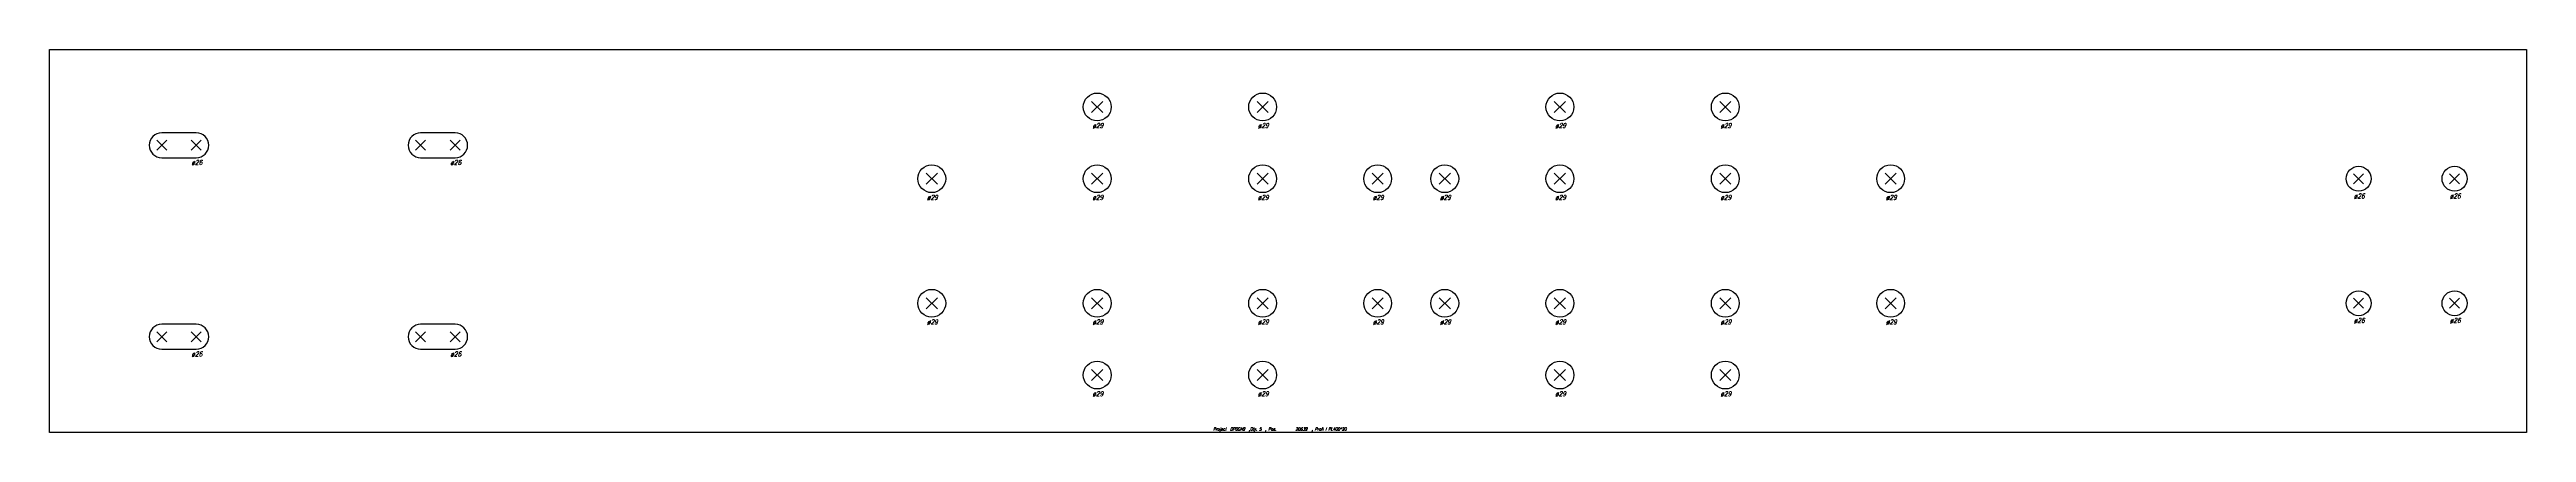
# Model space of a CAD drawing. Extents: x 0 to 2583, y -200 to 200.
import ezdxf

# ---------------------------------------------------------------- set-up
doc = ezdxf.new("R2010")
doc.units = 0
doc.header["$LTSCALE"] = 10
for name, color, linetype in [('BEZ_SCHRAUBEN', 7, 'CONTINUOUS'), ('SCHRAUBEN', 7, 'CONTINUOUS'), ('TEILE', 7, 'CONTINUOUS'), ('UNTERSCHRIFT', 7, 'CONTINUOUS')]:
    doc.layers.add(name, color=color, linetype=linetype)
doc.styles.get("Standard").update_dxf_attribs({"font": 'ROMANS'})

msp = doc.modelspace()

# ---------------------------------------------------------------- linework, layer by layer
at = {"layer": 'SCHRAUBEN', "color": 6}
for p, q in [((1098.33313, 145.800034), (1086.733154, 134.200043)), ((1086.733154, 145.800034), (1098.33313, 134.200043)), ((1270.83313, 145.800034), (1259.233154, 134.200043)), ((1259.233154, 145.800034), (1270.83313, 134.200043)), ((1580.83313, 145.800034), (1569.233154, 134.200043)), ((1569.233154, 145.800034), (1580.83313, 134.200043)), ((1753.33313, 145.800034), (1741.733154, 134.200043)), ((1741.733154, 145.800034), (1753.33313, 134.200043)), ((122.201012, 105.200005), (111.801003, 94.799995)), ((111.801003, 105.200005), (122.201012, 94.799995)), ((158.201004, 105.200005), (147.800995, 94.799995)), ((147.800995, 105.200005), (158.201004, 94.799995)), ((392.20105, 105.200005), (381.801025, 94.799995)), ((381.801025, 105.200005), (392.20105, 94.799995)), ((428.201019, 105.200005), (417.801025, 94.799995)), ((417.801025, 105.200005), (428.201019, 94.799995)), ((925.83313, 70.800034), (914.233093, 59.200039)), ((914.233093, 70.800034), (925.83313, 59.200039)), ((1098.33313, 70.800034), (1086.733154, 59.200039)), ((1086.733154, 70.800034), (1098.33313, 59.200039)), ((1270.83313, 70.800034), (1259.233154, 59.200039)), ((1259.233154, 70.800034), (1270.83313, 59.200039)), ((1390.83313, 70.800034), (1379.233154, 59.200039)), ((1379.233154, 70.800034), (1390.83313, 59.200039)), ((1460.83313, 70.800034), (1449.233154, 59.200039)), ((1449.233154, 70.800034), (1460.83313, 59.200039)), ((1580.83313, 70.800034), (1569.233154, 59.200039)), ((1569.233154, 70.800034), (1580.83313, 59.200039)), ((1753.33313, 70.800034), (1741.733154, 59.200035)), ((1741.733154, 70.800034), (1753.33313, 59.200035)), ((1925.832642, 70.800034), (1914.232666, 59.200035)), ((1914.232666, 70.800034), (1925.832642, 59.200035)), ((2413.227539, 70.200035), (2402.827393, 59.800037)), ((2402.827393, 70.200035), (2413.227539, 59.800037)), ((2513.227539, 70.200035), (2502.827393, 59.800037)), ((2502.827393, 70.200035), (2513.227539, 59.800037)), ((925.83313, -59.199963), (914.233093, -70.799957)), ((914.233093, -59.199963), (925.83313, -70.799957)), ((1098.33313, -59.199963), (1086.733154, -70.799957)), ((1086.733154, -59.199963), (1098.33313, -70.799957)), ((1270.83313, -59.199963), (1259.233154, -70.799957)), ((1259.233154, -59.199963), (1270.83313, -70.799957)), ((1390.83313, -59.199963), (1379.233154, -70.799957)), ((1379.233154, -59.199963), (1390.83313, -70.799957)), ((1460.83313, -59.199963), (1449.233154, -70.799957)), ((1449.233154, -59.199963), (1460.83313, -70.799957)), ((1580.83313, -59.199963), (1569.233154, -70.799957)), ((1569.233154, -59.199963), (1580.83313, -70.799957)), ((1753.33313, -59.199959), (1741.733154, -70.799957)), ((1741.733154, -59.199959), (1753.33313, -70.799957)), ((1925.832642, -59.199959), (1914.232666, -70.799957)), ((1914.232666, -59.199959), (1925.832642, -70.799957)), ((2413.227539, -59.799973), (2402.827393, -70.199974)), ((2402.827393, -59.799973), (2413.227539, -70.199974)), ((2513.227539, -59.799973), (2502.827393, -70.199974)), ((2502.827393, -59.799973), (2513.227539, -70.199974)), ((122.201012, -94.800003), (111.801003, -105.200012)), ((111.801003, -94.800003), (122.201012, -105.200012)), ((158.201004, -94.800003), (147.800995, -105.200012)), ((147.800995, -94.800003), (158.201004, -105.200012)), ((392.20105, -94.800003), (381.801025, -105.200012)), ((381.801025, -94.800003), (392.20105, -105.200012)), ((428.201019, -94.800003), (417.801025, -105.200012)), ((417.801025, -94.800003), (428.201019, -105.200012)), ((1098.33313, -134.199966), (1086.733154, -145.799957)), ((1086.733154, -134.199966), (1098.33313, -145.799957)), ((1270.83313, -134.199966), (1259.233154, -145.799957)), ((1259.233154, -134.199966), (1270.83313, -145.799957)), ((1580.83313, -134.199966), (1569.233154, -145.799957)), ((1569.233154, -134.199966), (1580.83313, -145.799957)), ((1753.33313, -134.199966), (1741.733154, -145.799957)), ((1741.733154, -134.199966), (1753.33313, -145.799957))]:
    msp.add_line(p, q, dxfattribs=at)
at = {"layer": 'SCHRAUBEN', "color": 4}
for p, q in [((153.001007, 113), (117.001007, 113)), ((423.001038, 113), (387.001038, 113)), ((117.001007, 87), (153.001007, 87)), ((387.001038, 87), (423.001038, 87)), ((153.001007, -87.000008), (117.001007, -87.000008)), ((423.001038, -87.000008), (387.001038, -87.000008)), ((117.001007, -113.000015), (153.001007, -113.000015)), ((387.001038, -113.000015), (423.001038, -113.000015))]:
    msp.add_line(p, q, dxfattribs=at)
at = {"layer": 'SCHRAUBEN', "color": 2}
for centre, radius in [((1092.533081, 140.000031), 14.5), ((1265.033081, 140.000031), 14.5), ((1575.033081, 140.000031), 14.5), ((1747.533081, 140.000031), 14.5), ((920.033081, 65.000038), 14.5), ((1092.533081, 65.000038), 14.5), ((1265.033081, 65.000038), 14.5), ((1385.033081, 65.000038), 14.5), ((1455.033081, 65.000038), 14.5), ((1575.033081, 65.000038), 14.5), ((1747.533081, 65.000031), 14.5), ((1920.032715, 65.000031), 14.499878), ((2408.027588, 65.000038), 13), ((2508.027588, 65.000038), 13), ((920.033081, -64.999962), 14.5), ((1092.533081, -64.999962), 14.5), ((1265.033081, -64.999962), 14.5), ((1385.033081, -64.999962), 14.5), ((1455.033081, -64.999962), 14.5), ((1575.033081, -64.999962), 14.5), ((1747.533081, -64.999954), 14.5), ((1920.032715, -64.999954), 14.499878), ((2408.027588, -64.999969), 13), ((2508.027588, -64.999969), 13), ((1092.533081, -139.999969), 14.5), ((1265.033081, -139.999969), 14.5), ((1575.033081, -139.999969), 14.5), ((1747.533081, -139.999969), 14.5)]:
    msp.add_circle(centre, radius, dxfattribs=at)
at = {"layer": 'SCHRAUBEN', "color": 4}
for centre, radius, start, end in [((117.001007, 100), 13, 450, 270), ((153.001007, 100), 13, 270, 450), ((387.001038, 100), 13, 450, 270), ((423.001038, 100), 13, 270, 450), ((117.001007, -100.000008), 13, 450, 270), ((153.001007, -100.000008), 13.000008, 270, 450), ((387.001038, -100.000008), 13, 450, 270), ((423.001038, -100.000008), 13.000008, 270, 450)]:
    msp.add_arc(centre, radius, start, end, dxfattribs=at)
at = {"layer": 'TEILE', "color": 2}
for p, q in [((0, -200), (0, 200)), ((0, 200), (2583.031982, 200)), ((2583.031982, 200), (2583.031982, -200)), ((2583.031982, -200), (0, -200))]:
    msp.add_line(p, q, dxfattribs=at)

# ---------------------------------------------------------------- texts
at = {"layer": 'BEZ_SCHRAUBEN', "color": 2, "oblique": 15, "width": 0.8}
for s, p in [(' ø29', (1084.533081, 118.000031)), (' ø29', (1257.033081, 118.000031)), (' ø29', (1567.033081, 118.000031)), (' ø29', (1739.533081, 118.000031)), (' ø26', (145.001007, 79.5)), (' ø26', (415.001038, 79.5)), (' ø29', (912.033081, 43.000038)), (' ø29', (1084.533081, 43.000038)), (' ø29', (1257.033081, 43.000038)), (' ø29', (1377.033081, 43.000038)), (' ø29', (1447.033081, 43.000038)), (' ø29', (1567.033081, 43.000038)), (' ø29', (1739.533081, 43.000034)), (' ø29', (1912.032593, 43.000034)), (' ø26', (2400.027344, 44.500038)), (' ø26', (2500.027344, 44.500038)), (' ø29', (912.033081, -86.999962)), (' ø29', (1084.533081, -86.999962)), (' ø29', (1257.033081, -86.999962)), (' ø29', (1377.033081, -86.999962)), (' ø29', (1447.033081, -86.999962)), (' ø29', (1567.033081, -86.999962)), (' ø29', (1739.533081, -86.999962)), (' ø29', (1912.032593, -86.999962)), (' ø26', (2400.027344, -85.499969)), (' ø26', (2500.027344, -85.499969)), (' ø26', (145.001007, -120.500015)), (' ø26', (415.001038, -120.500015)), (' ø29', (1084.533081, -161.999969)), (' ø29', (1257.033081, -161.999969)), (' ø29', (1567.033081, -161.999969)), (' ø29', (1739.533081, -161.999954))]:
    msp.add_text(s, height=5, dxfattribs=at).set_placement(p)
at = {"layer": 'UNTERSCHRIFT', "color": 2, "oblique": 15, "width": 0.8}
for s, p in [('Project  DP0GN9  ,Qty. 5  , Pos. ', (1213.515869, -198)), ('20639', (1299.315918, -198)), ('  , Profi l PL400*20', (1312.315918, -198))]:
    msp.add_text(s, height=3.25, dxfattribs=at).set_placement(p)

doc.saveas('drawing.dxf')
